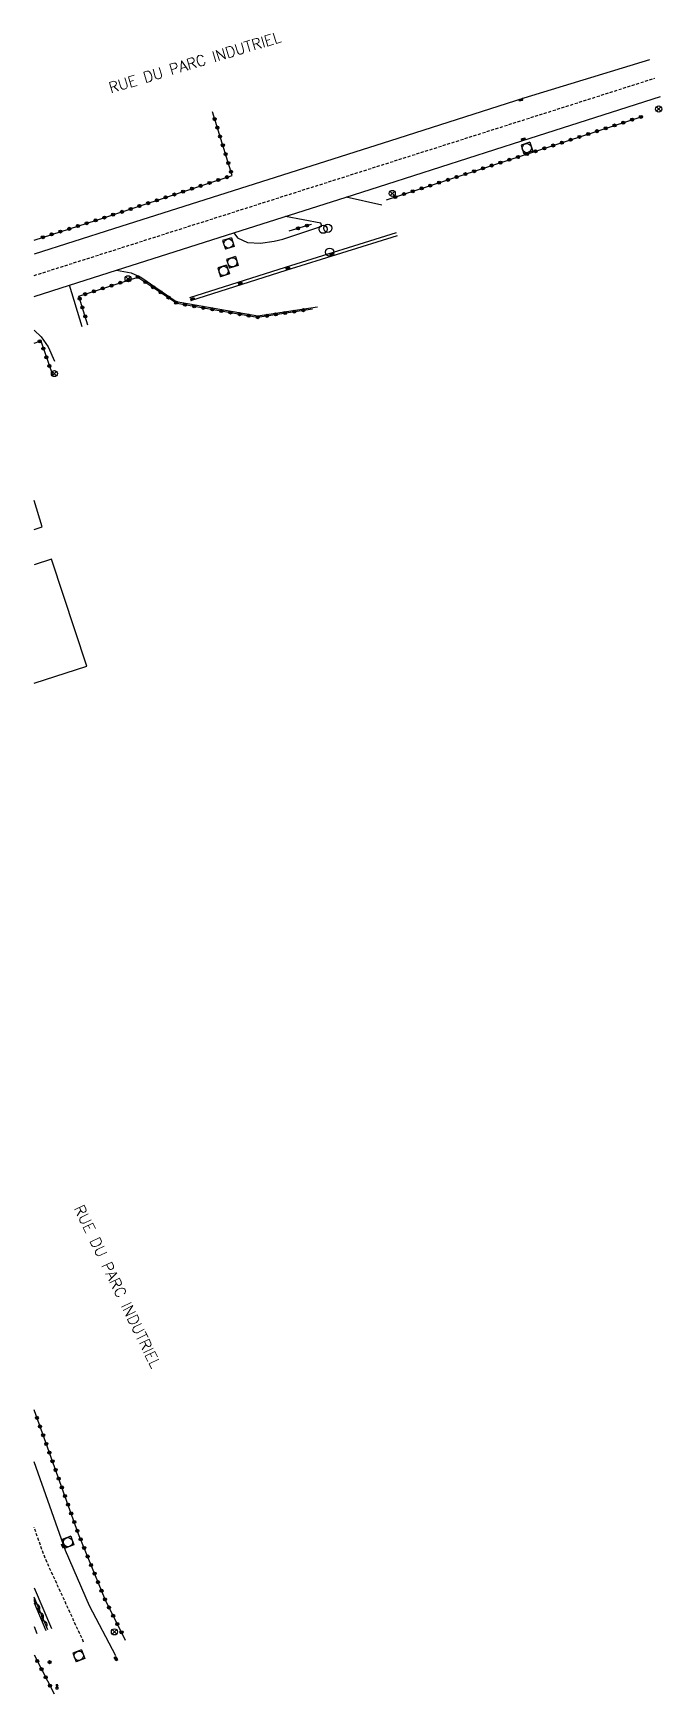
# Model space of a CAD drawing. Header units: millimetres. Extents: x 114000 to 115001, y 149000 to 149604.
# Drawn here: x 113999.9 to 114102.1, y 149297.7 to 149567.5 of the extents above; entities that cross this region are included whole.
import ezdxf
from ezdxf.enums import TextEntityAlignment as Align

# ---------------------------------------------------------------- set-up
doc = ezdxf.new("R2010")
doc.units = ezdxf.units.MM
doc.linetypes.add('DASHED', pattern=[0.75, 0.5, -0.25])
doc.layers.get('0').update_dxf_attribs({"linetype": 'CONTINUOUS'})
for name, color, linetype in [('W0001', 6, 'DASHED'), ('W0003', 5, 'CONTINUOUS'), ('W0008', 7, 'CONTINUOUS'), ('W0014', 7, 'CONTINUOUS'), ('W0017', 7, 'CONTINUOUS'), ('W0100', 7, 'CONTINUOUS'), ('W0310', 3, 'CONTINUOUS'), ('W0322', 7, 'CONTINUOUS'), ('W0400', 7, 'CONTINUOUS'), ('W0420', 7, 'CONTINUOUS'), ('W0425', 7, 'CONTINUOUS'), ('W0469', 7, 'CONTINUOUS'), ('W0474', 7, 'CONTINUOUS'), ('W0856', 7, 'CONTINUOUS'), ('W0989', 7, 'CONTINUOUS')]:
    doc.layers.add(name, color=color, linetype=linetype)
doc.styles.get("Standard").update_dxf_attribs({"font": 'romans.shx', "width": 0.85})

msp = doc.modelspace()

# ---------------------------------------------------------------- texts
at = {"layer": 'W0989'}
for rotation, p in [(16.7155, (114012.21, 149558.6)), (295.8663, (114007.22, 149376.95))]:
    msp.add_text('RUE DU PARC INDUTRIEL', height=1.75, rotation=rotation, dxfattribs=at).set_placement(p, align=Align.MIDDLE_LEFT)

# ---------------------------------------------------------------- blocks, each defined once
blk = doc.blocks.new('T474')
blk.add_ellipse((0, 0), major_axis=(-0.47, 0.47), ratio=1, start_param=3.926991, end_param=10.210176)
blk = doc.blocks.new('T420')
for p, q in [((0.75, 0.75), (-0.75, 0.75)), ((-0.75, 0.75), (-0.75, -0.75)), ((0.75, 0.75), (0.75, -0.75)), ((0.75, -0.75), (-0.75, -0.75))]:
    blk.add_line(p, q)
blk.add_ellipse((0, 0), major_axis=(-0.53, 0.53), ratio=1, start_param=3.926991, end_param=10.210176)
blk = doc.blocks.new('T425')
for p, q in [((-0.15, 0.6), (0.15, 0.6)), ((-0.15, 0.6), (-0.15, 0.3)), ((-0.15, 0.3), (0.15, 0.3)), ((-0.15, 0.15), (0.15, 0.15)), ((-0.15, -0.15), (-0.15, 0.15)), ((0, 0.45), (0.15, 0.45)), ((0.15, 0.45), (0.15, 0.3)), ((0.15, 0.15), (0.15, -0.15)), ((0.15, -0.15), (-0.15, -0.15))]:
    blk.add_line(p, q)
blk.add_ellipse((0, 0), major_axis=(-0.106, 0.106), ratio=1, start_param=3.926991, end_param=10.210176)
blk = doc.blocks.new('T400')
for p, q in [((-0.15, 0.3), (0.15, 0.3)), ((-0.15, -0.25), (-0.15, 0.3)), ((-0.15, 0.15), (0.15, 0.15)), ((-0.15, 0), (0.15, 0)), ((0.15, 0.3), (0.15, -0.25)), ((-0.15, -0.15), (0.15, -0.15)), ((-0.15, -0.25), (-0.15, -0.3)), ((-0.15, -0.3), (0.15, -0.3)), ((0.15, -0.3), (0.15, -0.25))]:
    blk.add_line(p, q)
blk = doc.blocks.new('T469')
at = {"color": 0, "linetype": 'Continuous', "flags": 128}
for points in [[(-0.35, 0.35), (0.35, -0.35)], [(-0.35, -0.35), (0.35, 0.35)]]:
    blk.add_lwpolyline(points, dxfattribs=at)
at = {"color": 0, "linetype": 'Continuous'}
blk.add_circle((0, 0), 0.5, dxfattribs=at)
blk = doc.blocks.new('T856')
for p, q in [((-0.125, 0), (0.125, 0)), ((0, 0.125), (0, -0.125))]:
    blk.add_line(p, q)
blk.add_ellipse((0, 0), major_axis=(-0.177, 0.177), ratio=1, start_param=3.9269908, end_param=10.2101761)
blk = doc.blocks.new('t310o')
at = {"color": 0, "linetype": 'Continuous'}
for centre, start, end in [((-0.5, 0.38), 216.8699, 323.1304), ((0.5, -0.37), 36.8699, 143.1303)]:
    blk.add_arc(centre, 0.625, start, end, dxfattribs=at)
blk = doc.blocks.new('t322o')
at = {"color": 0, "linetype": 'Continuous'}
for radius in [0.25, 0.15]:
    blk.add_circle((0, 0), radius, dxfattribs=at)

# ---------------------------------------------------------------- linework, layer by layer
at = {"layer": 'W0001'}
for points in [[(114000, 149528.15), (114100.96, 149560.23)], [(114008.06, 149306.05), (114001.79, 149319.71), (114000, 149324.72)]]:
    msp.add_lwpolyline(points, dxfattribs=at)
at = {"layer": 'W0003'}
for points in [[(114058.88, 149535.08), (114040.81, 149529.43), (114025.3, 149524.51)], [(114059.03, 149534.61), (114040.96, 149528.96), (114025.46, 149524.03)]]:
    msp.add_lwpolyline(points, dxfattribs=at)
at = {"layer": 'W0008'}
for points in [[(114100.05, 149563.21), (114079.64, 149556.98), (114059.15, 149550.41), (114040.42, 149544.48), (114012.91, 149535.75), (114000, 149531.64)], [(114000, 149524.74), (114005.77, 149526.6), (114013.43, 149529.02), (114032.5, 149535.1), (114050.74, 149540.87), (114057.37, 149543.02), (114079.29, 149550.04), (114101.88, 149557.25)], [(114013.29, 149303.81), (114008.99, 149311.97), (114005.14, 149320.96), (114000, 149335.36)], [(114000, 149314.85), (114002.84, 149308.28)]]:
    msp.add_lwpolyline(points, dxfattribs=at)
at = {"layer": 'W0014'}
for points in [[(114000, 149312.43), (114001.94, 149307.91)], [(114000, 149308.56), (114000.46, 149307.47)]]:
    msp.add_lwpolyline(points, dxfattribs=at)
at = {"layer": 'W0017'}
for points in [[(114056.53, 149539.59), (114050.74, 149540.87)], [(114032.5, 149535.1), (114033.1, 149534.25), (114034.7, 149533.53), (114036.81, 149533.39), (114039.02, 149533.73), (114040.43, 149534.06), (114046.8, 149536.18), (114046.63, 149536.63), (114040.91, 149537.75)], [(114013.43, 149529.02), (114015.81, 149528.57), (114017.35, 149527.87), (114023.1, 149523.9), (114036.36, 149521.61), (114046.08, 149523.05)], [(114007.85, 149519.8), (114005.77, 149526.6)], [(114000, 149519.24), (114001.16, 149518.16), (114002.29, 149516.56), (114003.32, 149514.23)]]:
    msp.add_lwpolyline(points, dxfattribs=at)
at = {"layer": 'W0100'}
for points in [[(114000, 149486.86), (114001.33, 149487.29), (114000, 149491.59)], [(114008.6, 149464.65), (114002.85, 149482.05), (114000, 149481.14)], [(114000, 149461.89), (114008.6, 149464.65), (114008.6, 149464.65)]]:
    msp.add_lwpolyline(points, dxfattribs=at)
at = {"layer": 'W0310'}
msp.add_lwpolyline([(114002.25, 149308.07), (114000, 149313.34)], dxfattribs=at)
at = {"layer": 'W0322'}
for points in [[(114000, 149533.92), (114011.51, 149537.59), (114032.21, 149544.41), (114029, 149554.77)], [(114057.3, 149540.45), (114099.04, 149554.06)], [(114041.49, 149535.39), (114044.89, 149536.43), (114045.09, 149536.49)], [(114008.76, 149520.08), (114007.3, 149524.79), (114016.9, 149527.9), (114023.24, 149523.64), (114036.35, 149521.37), (114045.26, 149522.74)], [(114000, 149517.15), (114000.95, 149517.47), (114001.09, 149517.52), (114002.98, 149512.02)], [(114014.89, 149306.31), (114011.55, 149312.95), (114007.25, 149323.59), (114000, 149343.79)], [(114000, 149303.99), (114003.28, 149297.65)]]:
    msp.add_lwpolyline(points, dxfattribs=at)

# ---------------------------------------------------------------- block references
at = {"layer": 'W0310', "rotation": 113.0943012986786}
for p in [(114000.48, 149312.21), (114001.07, 149310.83), (114001.66, 149309.45)]:
    msp.add_blockref('t310o', p, dxfattribs=at)
at = {"layer": 'W0322'}
for p, rotation in [((114029.36, 149553.6), 107.1870978691639), ((114029.81, 149552.17), 107.1870978691639), ((114092.96, 149552.07), 18.05542543969741), ((114094.38, 149552.54), 18.05542543969741), ((114095.81, 149553), 18.05542543969741), ((114097.23, 149553.47), 18.05542543969741), ((114098.66, 149553.93), 18.05542543969741), ((114030.25, 149550.74), 107.1870978691639), ((114030.69, 149549.31), 107.1870978691639), ((114084.4, 149549.28), 18.05542543969741), ((114085.83, 149549.75), 18.05542543969741), ((114087.25, 149550.21), 18.05542543969741), ((114088.68, 149550.68), 18.05542543969741), ((114090.1, 149551.14), 18.05542543969741), ((114091.53, 149551.61), 18.05542543969741), ((114031.14, 149547.87), 107.1870978691639), ((114077.27, 149546.96), 18.05542543969741), ((114078.69, 149547.42), 18.05542543969741), ((114080.12, 149547.89), 18.05542543969741), ((114081.55, 149548.35), 18.05542543969741), ((114082.97, 149548.82), 18.05542543969741), ((114031.38, 149544.13), 18.22767738518416), ((114031.58, 149546.44), 107.1870978691639), ((114032.02, 149545.01), 107.1870978691639), ((114068.71, 149544.17), 18.05542543969741), ((114070.14, 149544.63), 18.05542543969741), ((114071.56, 149545.1), 18.05542543969741), ((114072.99, 149545.56), 18.05542543969741), ((114074.42, 149546.03), 18.05542543969741), ((114075.84, 149546.49), 18.05542543969741), ((114022.83, 149541.32), 18.22767738518416), ((114024.25, 149541.79), 18.22767738518416), ((114025.68, 149542.26), 18.22767738518416), ((114027.1, 149542.73), 18.22767738518416), ((114028.53, 149543.2), 18.22767738518416), ((114029.95, 149543.67), 18.22767738518416), ((114060.15, 149541.38), 18.05542543969741), ((114061.58, 149541.84), 18.05542543969741), ((114063.01, 149542.31), 18.05542543969741), ((114064.43, 149542.77), 18.05542543969741), ((114065.86, 149543.24), 18.05542543969741), ((114067.29, 149543.7), 18.05542543969741), ((114014.28, 149538.5), 18.22767738518416), ((114015.71, 149538.97), 18.22767738518416), ((114017.13, 149539.44), 18.22767738518416), ((114018.56, 149539.91), 18.22767738518416), ((114019.98, 149540.38), 18.22767738518416), ((114021.4, 149540.85), 18.22767738518416), ((114058.73, 149540.91), 18.05542543969741), ((114007.14, 149536.2), 17.70815574287716), ((114008.57, 149536.65), 17.70815574287716), ((114010, 149537.11), 17.70815574287716), ((114011.43, 149537.57), 17.70815574287716), ((114012.86, 149538.04), 18.22767738518416), ((114042.92, 149535.83), 17.11540407729717), ((114044.36, 149536.27), 17.11540407729717), ((114001.43, 149534.37), 17.70815574287716), ((114002.86, 149534.83), 17.70815574287716), ((114004.29, 149535.29), 17.70815574287716), ((114005.72, 149535.74), 17.70815574287716), ((114016.88, 149527.89), 17.94620206390716), ((114008.31, 149525.12), 17.94620206390716), ((114009.74, 149525.58), 17.94620206390716), ((114011.17, 149526.05), 17.94620206390716), ((114012.6, 149526.51), 17.94620206390716), ((114014.02, 149526.97), 17.94620206390716), ((114015.45, 149527.43), 17.94620206390716), ((114018.12, 149527.08), 326.0764006422704), ((114019.37, 149526.24), 326.0764006422704), ((114020.61, 149525.41), 326.0764006422704), ((114007.43, 149524.38), 107.1983632792872), ((114007.87, 149522.95), 107.1983632792872), ((114021.86, 149524.57), 326.0764006422704), ((114023.1, 149523.73), 326.0764006422704), ((114024.55, 149523.41), 350.1708145089532), ((114026.03, 149523.15), 350.1708145089532), ((114027.51, 149522.9), 350.1708145089532), ((114028.99, 149522.64), 350.1708145089532), ((114030.47, 149522.38), 350.1708145089532), ((114043.79, 149522.52), 8.805874334652383), ((114008.32, 149521.51), 107.1983632792872), ((114031.94, 149522.13), 350.1708145089532), ((114033.42, 149521.87), 350.1708145089532), ((114034.9, 149521.62), 350.1708145089532), ((114036.38, 149521.37), 8.805874334652383), ((114037.86, 149521.6), 8.805874334652383), ((114039.34, 149521.83), 8.805874334652383), ((114040.83, 149522.06), 8.805874334652383), ((114042.31, 149522.29), 8.805874334652383), ((114000.92, 149517.46), 18.82200958535295), ((114001.52, 149516.28), 288.9294186810521), ((114002, 149514.86), 288.9294186810521), ((114002.49, 149513.44), 288.9294186810521), ((114000.46, 149342.5), 109.7377375385903), ((114000.97, 149341.09), 109.7377375385903), ((114001.48, 149339.67), 109.7377375385903), ((114001.98, 149338.26), 109.7377375385903), ((114002.49, 149336.85), 109.7377375385903), ((114003, 149335.44), 109.7377375385903), ((114003.5, 149334.03), 109.7377375385903), ((114004.01, 149332.61), 109.7377375385903), ((114004.52, 149331.2), 109.7377375385903), ((114005.02, 149329.79), 109.7377375385903), ((114005.53, 149328.38), 109.7377375385903), ((114006.04, 149326.97), 109.7377375385903), ((114006.54, 149325.56), 109.7377375385903), ((114007.05, 149324.14), 109.7377375385903), ((114007.59, 149322.74), 112.0362220319753), ((114008.15, 149321.35), 112.0362220319753), ((114008.72, 149319.96), 112.0362220319753), ((114009.28, 149318.57), 112.0362220319753), ((114009.84, 149317.18), 112.0362220319753), ((114010.4, 149315.79), 112.0362220319753), ((114010.97, 149314.4), 112.0362220319753), ((114011.53, 149313.01), 112.0362220319753), ((114012.2, 149311.67), 116.6829567867274), ((114012.87, 149310.33), 116.6829567867274), ((114013.54, 149308.99), 116.6829567867274), ((114014.22, 149307.65), 116.6829567867274), ((114000.52, 149302.98), 297.3893675718903), ((114001.21, 149301.65), 297.3893675718903), ((114001.9, 149300.32), 297.3893675718903), ((114002.59, 149298.98), 297.3893675718903)]:
    msp.add_blockref('t322o', p, dxfattribs=dict(at, rotation=rotation))
at = {"layer": 'W0400'}
for p, rotation in [((114079.16, 149556.69), 107), ((114079.58, 149550.29), 107), ((114048.42, 149531.66), 290), ((114041.25, 149529.32), 290), ((114033.51, 149526.86), 290), ((114025.75, 149524.32), 290), ((114004.72, 149321.71), 22), ((114013.32, 149303.39), 30)]:
    msp.add_blockref('T400', p, dxfattribs=dict(at, rotation=rotation))
at = {"layer": 'W0420'}
for p, rotation in [((114080.13, 149548.85), 18), ((114031.61, 149533.35), 18), ((114032.25, 149530.28), 18), ((114030.82, 149528.9), 18), ((114005.52, 149322.29), 20), ((114007.28, 149303.82), 20)]:
    msp.add_blockref('T420', p, dxfattribs=dict(at, rotation=rotation))
at = {"layer": 'W0425'}
msp.add_blockref('T425', (114003.72, 149298.57), dxfattribs=at)
at = {"layer": 'W0469'}
for p in [(114101.57, 149555.2), (114058.24, 149541.48), (114015.29, 149527.61), (114003.32, 149512.21), (114013.08, 149307.72)]:
    msp.add_blockref('T469', p, dxfattribs=at)
at = {"layer": 'W0474'}
for p in [(114047, 149535.67), (114047.77, 149535.83), (114048.07, 149531.94)]:
    msp.add_blockref('T474', p, dxfattribs=at)
at = {"layer": 'W0856'}
msp.add_blockref('T856', (114002.52, 149302.79), dxfattribs=at)

msp.set_redraw_order([(e.dxf.handle, doc.entitydb.next_handle()) for e in msp.query("TEXT MTEXT ATTDEF DIMENSION ARC_DIMENSION")])  # texts and dimensions are drawn at this point

doc.saveas('drawing.dxf')
